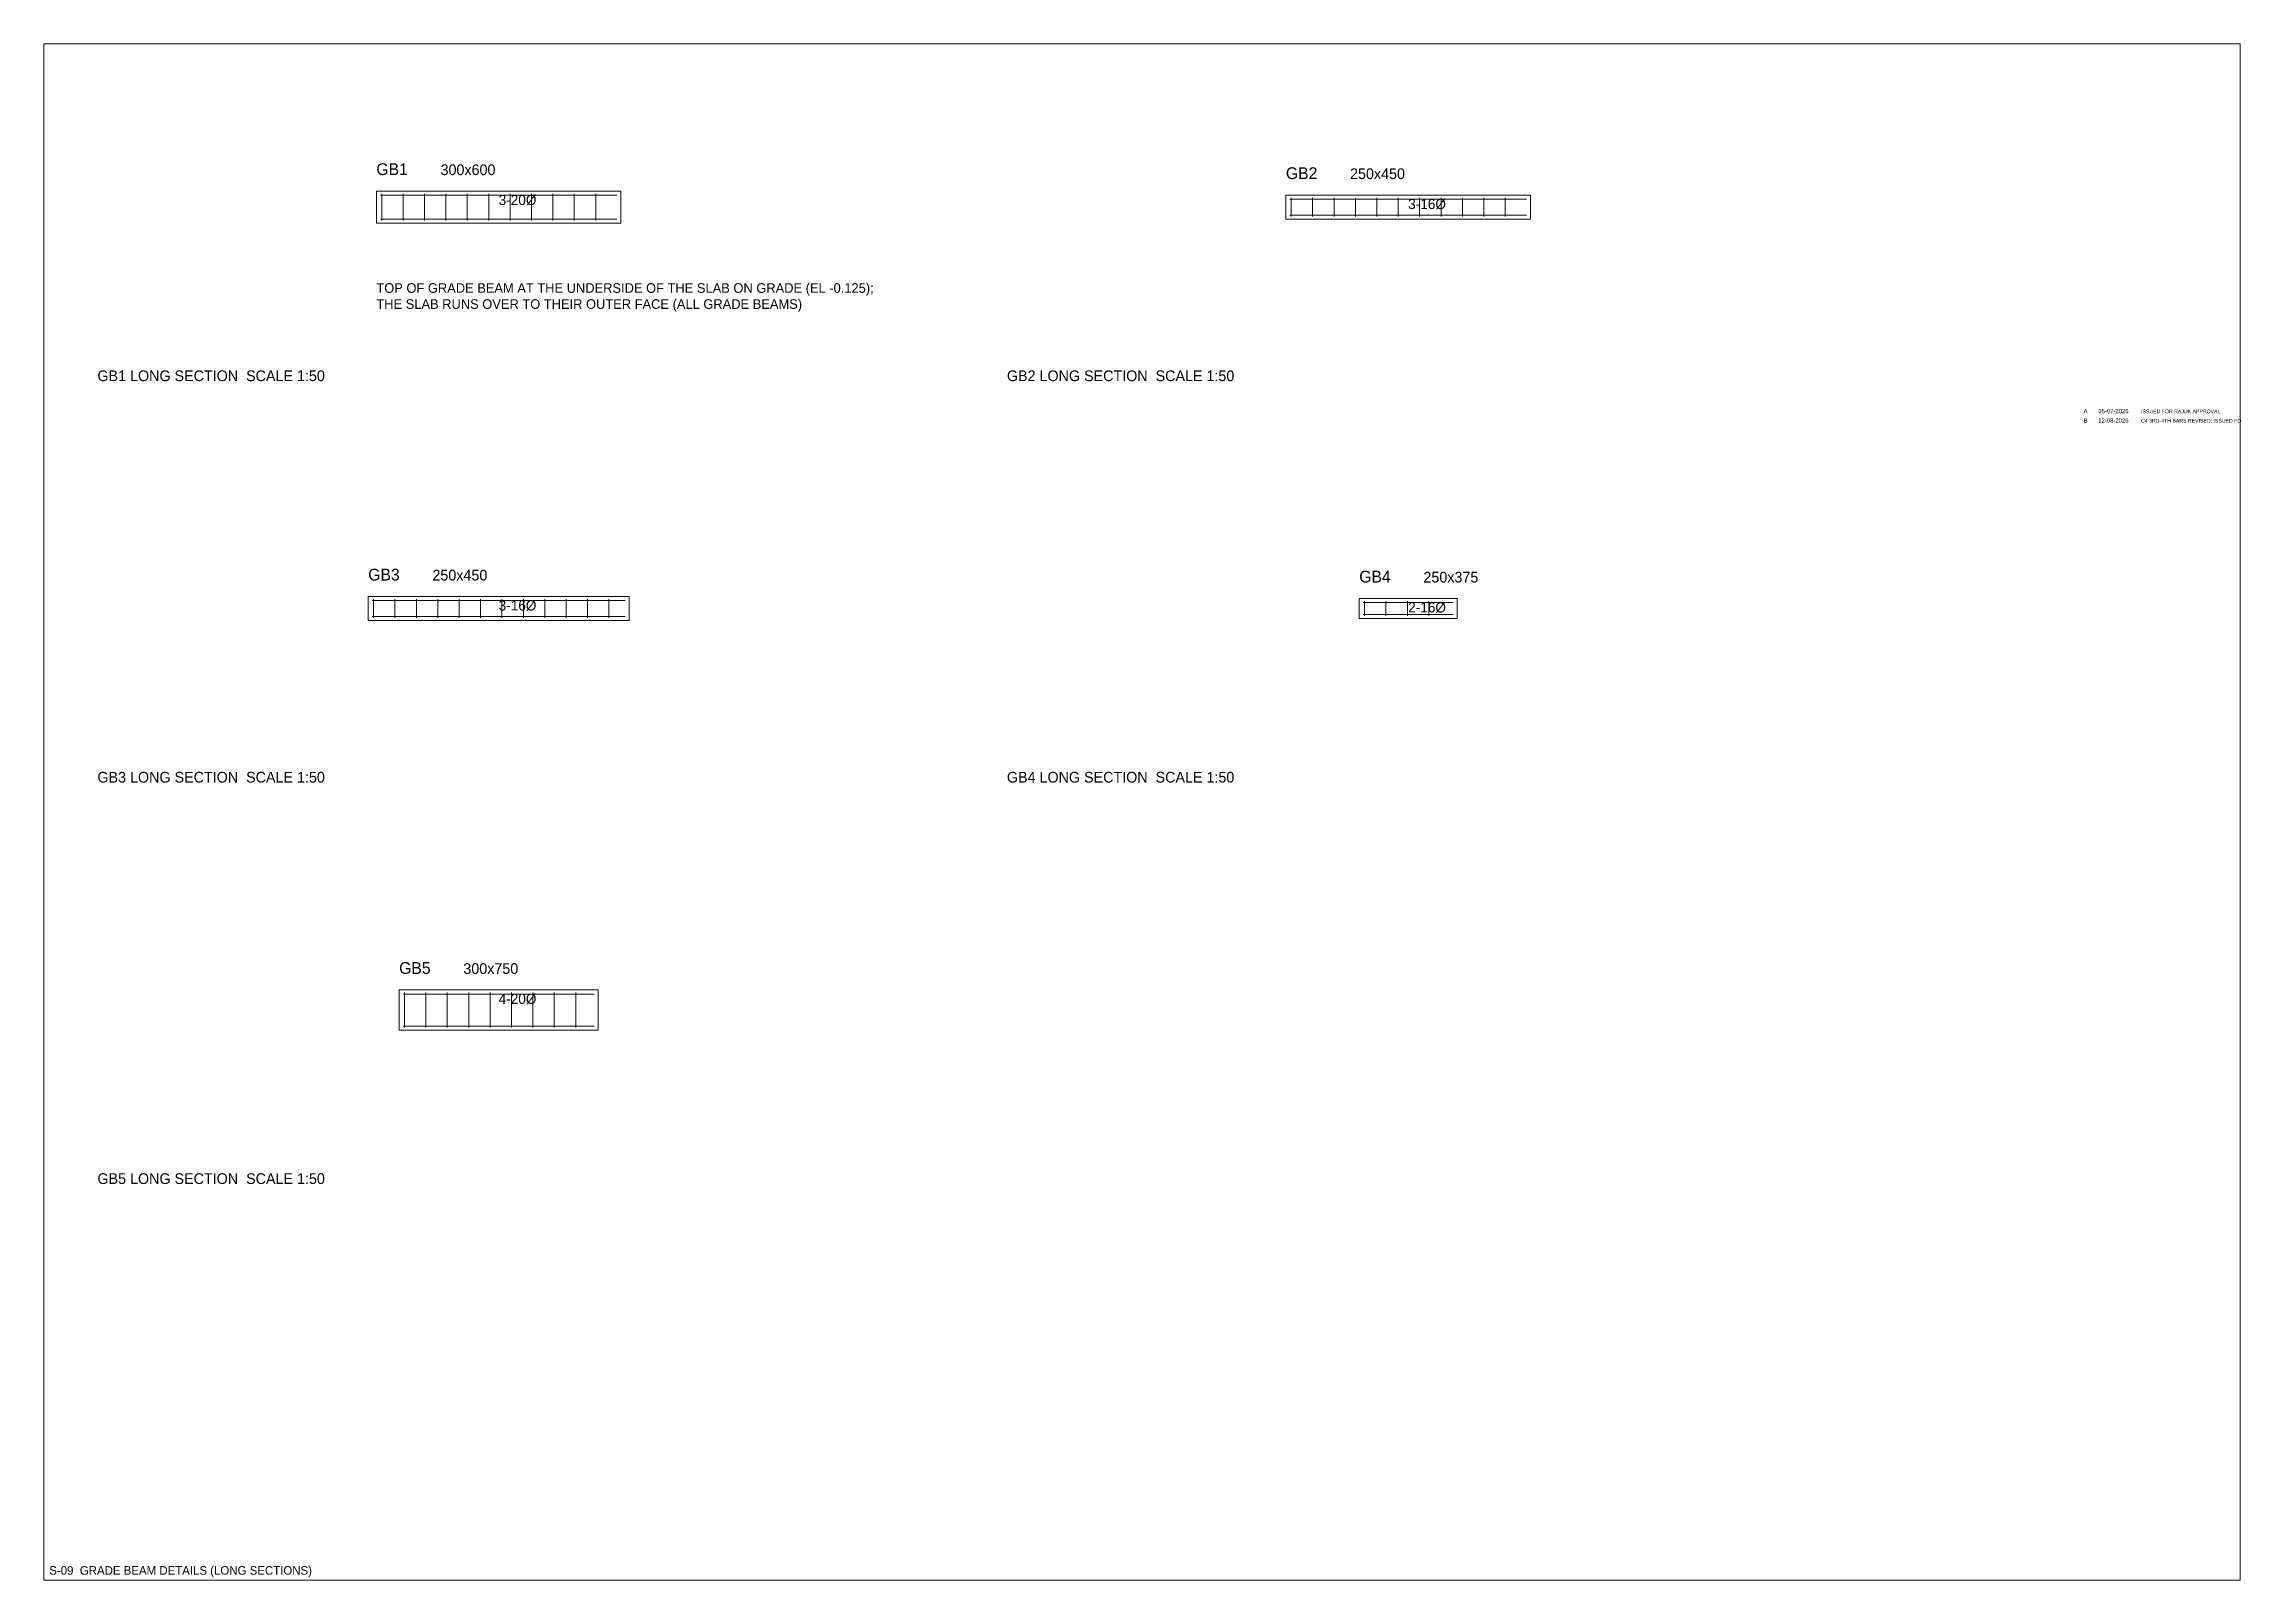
# Model space of a CAD drawing. Extents: x 1000 to 741800, y -207200 to 58400.
# Drawn here: x 95100 to 177200, y -68400 to -11000 of the extents above; entities that cross this region are included whole.
import ezdxf

# ---------------------------------------------------------------- set-up
doc = ezdxf.new("R2010")
doc.units = 0
for name, color, linetype, lineweight, plot in [('Beam Line', 4, 'Continuous', 0, False), ('Rod-1', 6, 'Continuous', 0, False), ('Rod-2', 2, 'Continuous', 0, False), ('Rod-Stirrup', 3, 'Continuous', 0, False), ('Sheet', 7, 'Continuous', 0, False), ('Text-1', 7, 'Continuous', 0, False), ('Text-2', 7, 'Continuous', 0, False), ('TITLE', 7, 'Continuous', 0, False)]:
    doc.layers.add(name, color=color, linetype=linetype, lineweight=lineweight, plot=plot)

msp = doc.modelspace()

# ---------------------------------------------------------------- texts
at = {"layer": 'Sheet'}
for s, height, p in [('GB1 LONG SECTION  SCALE 1:50', 400, (97100, -23600)), ('GB2 LONG SECTION  SCALE 1:50', 400, (131100, -23600)), ('GB3 LONG SECTION  SCALE 1:50', 400, (97100, -38600)), ('GB4 LONG SECTION  SCALE 1:50', 400, (131100, -38600)), ('GB5 LONG SECTION  SCALE 1:50', 400, (97100, -53600)), ('S-09  GRADE BEAM DETAILS (LONG SECTIONS)', 320, (95300, -68200))]:
    msp.add_text(s, height=height, dxfattribs=at).set_placement(p)
at = {"layer": 'Text-1'}
for s, height, p in [('GB1', 440, (107528, -15900)), ('300x600', 400, (109928, -15900)), ('GB2', 440, (141528, -16050)), ('250x450', 400, (143928, -16050)), ('GB3', 440, (107223, -31050)), ('250x450', 400, (109623, -31050)), ('GB4', 440, (144271, -31125)), ('250x375', 400, (146671, -31125)), ('GB5', 440, (108379, -45750)), ('300x750', 400, (110779, -45750))]:
    msp.add_text(s, height=height, dxfattribs=at).set_placement(p)
at = {"layer": 'Text-2'}
for s, height, p in [('3-20%%C', 380, (112100, -17020)), ('3-16%%C', 380, (146100, -17170)), ('TOP OF GRADE BEAM AT THE UNDERSIDE OF THE SLAB ON GRADE (EL -0.125);', 360, (107528, -20300)), ('THE SLAB RUNS OVER TO THEIR OUTER FACE (ALL GRADE BEAMS)', 360, (107528, -20900)), ('3-16%%C', 380, (112100, -32170)), ('2-16%%C', 380, (146100, -32245)), ('4-20%%C', 380, (112100, -46870))]:
    msp.add_text(s, height=height, dxfattribs=at).set_placement(p)
at = {"layer": 'TITLE'}
for s, height, p in [('A', 160, (171350, -24800)), ('B', 160, (171350, -25150)), ('05-07-2026', 160, (171900, -24800)), ('12-08-2026', 160, (171900, -25150)), ('C4 3RD-4TH BARS REVISED; ISSUED FO', 140, (173500, -25150)), ('ISSUED FOR RAJUK APPROVAL', 140, (173500, -24800))]:
    msp.add_text(s, height=height, dxfattribs=at).set_placement(p)

# ---------------------------------------------------------------- linework, layer by layer
at = {"layer": 'Beam Line'}
for points in [[(107528, -17700), (116672, -17700), (116672, -16500), (107528, -16500)], [(141528, -17550), (150672, -17550), (150672, -16650), (141528, -16650)], [(107223, -32550), (116977, -32550), (116977, -31650), (107223, -31650)], [(144271, -32475), (147929, -32475), (147929, -31725), (144271, -31725)], [(108379, -47850), (115821, -47850), (115821, -46350), (108379, -46350)]]:
    msp.add_lwpolyline(points, close=True, dxfattribs=at)
at = {"layer": 'Rod-1'}
for p, q in [((107680, -17548), (116520, -17548)), ((141680, -17398), (150520, -17398)), ((107375, -32398), (116825, -32398)), ((144423, -32323), (147777, -32323)), ((108531, -47698), (115669, -47698))]:
    msp.add_line(p, q, dxfattribs=at)
at = {"layer": 'Rod-2'}
for p, q in [((107680, -16652), (116520, -16652)), ((141680, -16802), (150520, -16802)), ((107375, -31802), (116825, -31802)), ((144423, -31877), (147777, -31877)), ((108531, -46502), (115669, -46502))]:
    msp.add_line(p, q, dxfattribs=at)
at = {"layer": 'Rod-Stirrup'}
for p, q in [((107728, -17600), (107728, -16600)), ((108528, -17600), (108528, -16600)), ((109328, -17600), (109328, -16600)), ((110128, -17600), (110128, -16600)), ((110928, -17600), (110928, -16600)), ((111728, -17600), (111728, -16600)), ((112528, -17600), (112528, -16600)), ((113328, -17600), (113328, -16600)), ((114128, -17600), (114128, -16600)), ((114928, -17600), (114928, -16600)), ((115728, -17600), (115728, -16600)), ((141728, -17450), (141728, -16750)), ((142528, -17450), (142528, -16750)), ((143328, -17450), (143328, -16750)), ((144128, -17450), (144128, -16750)), ((144928, -17450), (144928, -16750)), ((145728, -17450), (145728, -16750)), ((146528, -17450), (146528, -16750)), ((147328, -17450), (147328, -16750)), ((148128, -17450), (148128, -16750)), ((148928, -17450), (148928, -16750)), ((149728, -17450), (149728, -16750)), ((107423, -32450), (107423, -31750)), ((108223, -32450), (108223, -31750)), ((109023, -32450), (109023, -31750)), ((109823, -32450), (109823, -31750)), ((110623, -32450), (110623, -31750)), ((111423, -32450), (111423, -31750)), ((112223, -32450), (112223, -31750)), ((113023, -32450), (113023, -31750)), ((113823, -32450), (113823, -31750)), ((114623, -32450), (114623, -31750)), ((115423, -32450), (115423, -31750)), ((116223, -32450), (116223, -31750)), ((144471, -32375), (144471, -31825)), ((145271, -32375), (145271, -31825)), ((146071, -32375), (146071, -31825)), ((146871, -32375), (146871, -31825)), ((108579, -47750), (108579, -46450)), ((109379, -47750), (109379, -46450)), ((110179, -47750), (110179, -46450)), ((110979, -47750), (110979, -46450)), ((111779, -47750), (111779, -46450)), ((112579, -47750), (112579, -46450)), ((113379, -47750), (113379, -46450)), ((114179, -47750), (114179, -46450)), ((114979, -47750), (114979, -46450))]:
    msp.add_line(p, q, dxfattribs=at)
at = {"layer": 'Sheet'}
msp.add_lwpolyline([(95100, -68400), (177200, -68400), (177200, -11000), (95100, -11000)], close=True, dxfattribs=at)

msp.set_redraw_order([(e.dxf.handle, doc.entitydb.next_handle()) for e in msp.query("TEXT MTEXT ATTDEF DIMENSION ARC_DIMENSION")])  # texts and dimensions are drawn at this point

doc.saveas('drawing.dxf')
